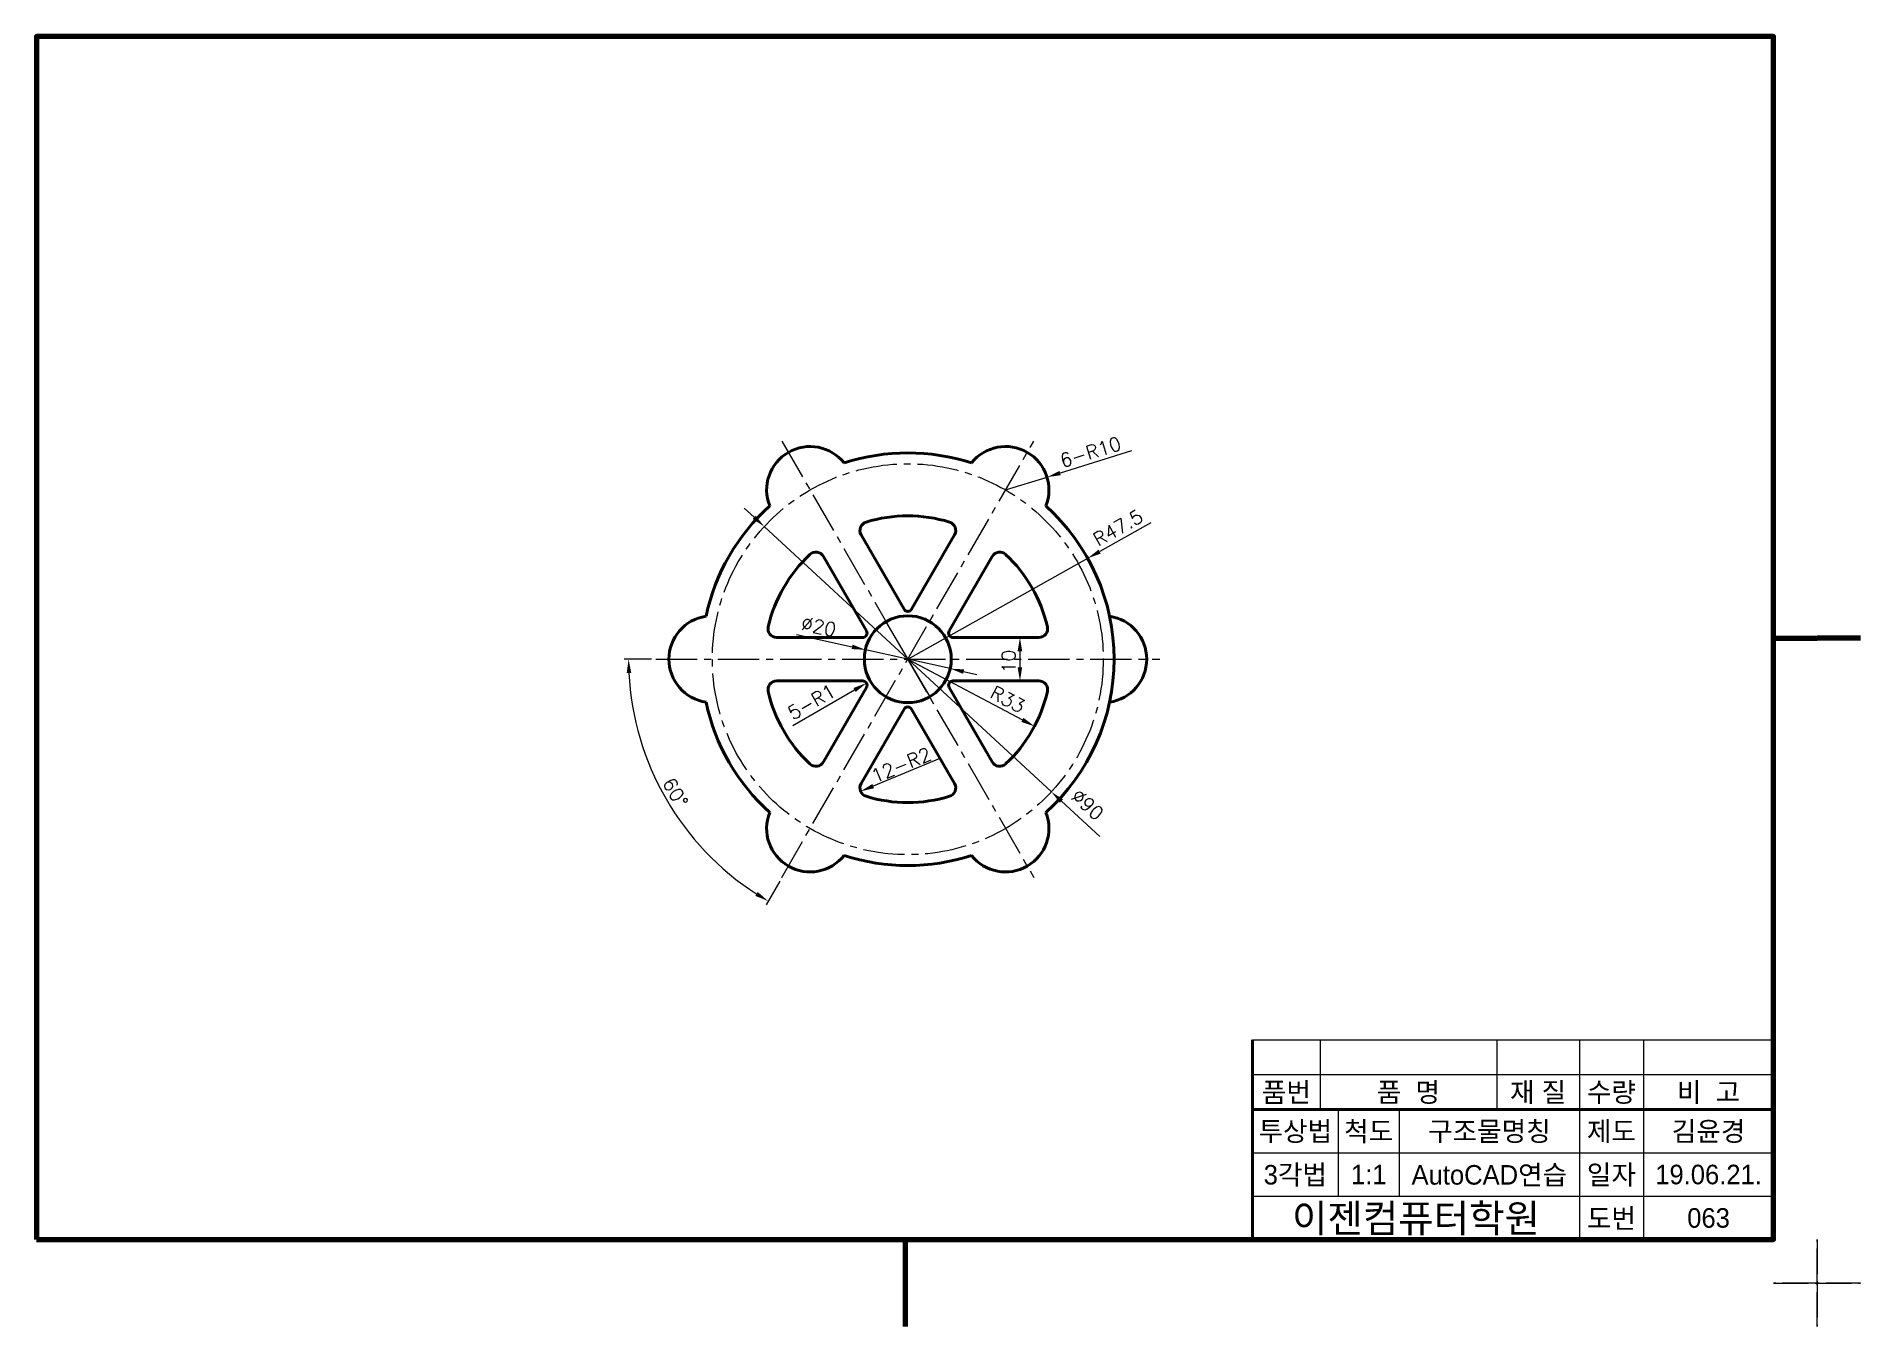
# Model space of a CAD drawing. Header units: millimetres. Extents: x 0 to 4210, y 0 to 2980.
# Drawn here: x 850 to 1270, y 1772 to 2069 of the extents above; entities that cross this region are included whole.
import ezdxf
from ezdxf.enums import TextEntityAlignment as Align

# ---------------------------------------------------------------- set-up
doc = ezdxf.new("R2010")
doc.units = ezdxf.units.MM
doc.linetypes.add('CENTER2', pattern=[28.575, 19.05, -3.175, 3.175, -3.175])
doc.linetypes.add('PHANTOM2', pattern=[31.75, 15.875, -3.175, 3.175, -3.175, 3.175, -3.175])
for name, color, linetype, lineweight in [('가는선', 1, 'Continuous', 13), ('구분선', 1, 'PHANTOM2', 13), ('문자', 2, 'Continuous', 20), ('외곽선', 4, 'Continuous', 70), ('외형선', 3, 'Continuous', 40), ('중심선', 1, 'CENTER2', 13), ('치수선', 1, 'Continuous', 13)]:
    doc.layers.add(name, color=color, linetype=linetype, lineweight=lineweight)
doc.styles.get("Standard").update_dxf_attribs({"font": 'romans.shx'})
doc.styles.add('한글', font='')
doc.styles.get('한글').set_extended_font_data('Gulim')

msp = doc.modelspace()

# ---------------------------------------------------------------- texts
at = {"layer": '문자', "ltscale": 0.5}
for s, rotation, p in [('6-R10', 17.2123, (1086.26, 1969.68)), ('R47.5', 29.2925, (1094.43, 1951.51)), ('∅20', 347.4859, (1025.81, 1932.49)), ('10', 90, (1075.45, 1922.4)), ('5-R1', 30, (1024.15, 1911.49)), ('R33', 332.1004, (1069.24, 1916.92)), ('12-R2', 22.5356, (1043.01, 1897.05)), ('60°', 300, (993.99, 1897.17)), ('∅90', 317.2753, (1087.99, 1893.76))]:
    msp.add_text(s, height=3.15, rotation=rotation, dxfattribs=at).set_placement(p)
at = {"layer": '문자', "ltscale": 0.5, "style": '한글'}
for s, height, p in [('품번', 4.5, (1137.79, 1826)), ('품  명', 4.5, (1165.9, 1826)), ('재 질', 4.5, (1195.75, 1826)), ('수량', 4.5, (1212.64, 1826)), ('비  고', 4.5, (1235.01, 1826)), ('투상법', 4.5, (1139.86, 1817)), ('척도', 4.5, (1156.76, 1817)), ('구조물명칭', 4.5, (1184.54, 1817)), ('제도', 4.5, (1212.64, 1817)), ('김윤경', 4.5, (1235.01, 1817)), ('3각법', 4.5, (1139.86, 1807)), ('1:1', 4.5, (1156.76, 1807)), ('AutoCAD연습', 4.5, (1184.54, 1807)), ('일자', 4.5, (1212.64, 1807)), ('19.06.21.', 4.5, (1235.01, 1807)), ('이젠컴퓨터학원', 6.5, (1167.64, 1797)), ('도번', 4.5, (1212.64, 1797)), ('063', 4.5, (1235.01, 1797))]:
    msp.add_text(s, height=height, dxfattribs=at).set_placement(p, align=Align.MIDDLE)

# ---------------------------------------------------------------- linework, layer by layer
at = {"layer": '가는선', "ltscale": 0.5}
for p, q in [((1130, 1838), (1250, 1838)), ((1145.58, 1838), (1145.58, 1822)), ((1186.22, 1838), (1186.22, 1822)), ((1205.27, 1838), (1205.27, 1792)), ((1220.01, 1838), (1220.01, 1792)), ((1130, 1830), (1250, 1830)), ((1149.73, 1822), (1149.73, 1802)), ((1163.8, 1822), (1163.8, 1802)), ((1130, 1812), (1250, 1812)), ((1130, 1802), (1250, 1802))]:
    msp.add_line(p, q, dxfattribs=at)
at = {"layer": '구분선', "ltscale": 0.5}
for points in [[(1250, 1782), (1260, 1782), (1260, 1792)], [(1250, 1782), (1260, 1782), (1260, 1792)], [(1260, 1792), (1260, 1782), (1270, 1782)], [(1260, 1792), (1260, 1782), (1270, 1782)], [(1260, 1792), (1260, 1782), (1270, 1782)], [(1260, 1792), (1260, 1782), (1270, 1782)], [(1260, 1772), (1260, 1782), (1250, 1782)], [(1270, 1782), (1260, 1782), (1260, 1772)], [(1270, 1782), (1260, 1782), (1260, 1772)]]:
    msp.add_lwpolyline(points, dxfattribs=at)
at = {"layer": '외곽선', "ltscale": 0.5}
for p, q in [((1250, 1930.5), (1260, 1930.5)), ((1270, 1930.5), (1260, 1930.5)), ((1270, 1930.5), (1260, 1930.5)), ((1250, 1792), (1250, 1838)), ((1050, 1792), (1050, 1782)), ((1050, 1792), (1050, 1782)), ((1050, 1782), (1050, 1772))]:
    msp.add_line(p, q, dxfattribs=at)
msp.add_lwpolyline([(850, 1792), (1250, 1792), (1250, 2069), (850, 2069)], close=True, dxfattribs=at)
at = {"layer": '외형선', "ltscale": 0.5}
for p, q in [((1049.77, 1937.13), (1039.86, 1954.28)), ((1051.5, 1937.13), (1061.4, 1954.28)), ((1041.11, 1932.13), (1031.2, 1949.28)), ((1060.16, 1932.13), (1070.06, 1949.28)), ((1040.24, 1930.63), (1020.44, 1930.63)), ((1061.03, 1930.63), (1080.83, 1930.63)), ((1040.24, 1920.63), (1020.44, 1920.63)), ((1061.03, 1920.63), (1080.83, 1920.63)), ((1041.11, 1919.13), (1031.2, 1901.98)), ((1060.16, 1919.13), (1070.06, 1901.98)), ((1049.77, 1914.13), (1039.86, 1896.98)), ((1051.5, 1914.13), (1061.4, 1896.98)), ((1130, 1838), (1130, 1830)), ((1130, 1830), (1130, 1822)), ((1130, 1822), (1250, 1822)), ((1130, 1822), (1130, 1802)), ((1130, 1802), (1130, 1792))]:
    msp.add_line(p, q, dxfattribs=at)
msp.add_circle((1050.63, 1925.63), 10, dxfattribs=at)
for centre, radius, start, end in [((1028.13, 1964.6), 10, 38.3855, 201.6145), ((1073.13, 1964.6), 10, 338.3855, 141.6145), ((1050.63, 1925.63), 47.5, 72.0213, 107.9787), ((1050.63, 1925.63), 47.5, 132.0213, 167.9787), ((1050.63, 1925.63), 33, 73.0503, 106.9497), ((1050.63, 1925.63), 47.5, 312.0213, 47.9787), ((1041.6, 1955.28), 2, 106.9497, 210), ((1059.67, 1955.28), 2, 330, 73.0503), ((1050.63, 1925.63), 33, 133.0503, 166.9497), ((1029.47, 1948.28), 2, 30, 133.0503), ((1071.8, 1948.28), 2, 46.9497, 150), ((1050.63, 1925.63), 33, 13.0503, 46.9497), ((1050.63, 1937.63), 1, 210, 330), ((1005.63, 1925.63), 10, 98.3855, 261.6145), ((1020.44, 1932.63), 2, 166.9497, 270), ((1040.24, 1931.63), 1, 270, 30), ((1061.03, 1931.63), 1, 150, 270), ((1080.83, 1932.63), 2, 270, 13.0503), ((1095.63, 1925.63), 10, 278.3855, 81.6145), ((1020.44, 1918.63), 2, 90, 193.0503), ((1040.24, 1919.63), 1, 330, 90), ((1061.03, 1919.63), 1, 90, 210), ((1080.83, 1918.63), 2, 346.9497, 90), ((1050.63, 1925.63), 47.5, 192.0213, 227.9787), ((1050.63, 1925.63), 33, 193.0503, 226.9497), ((1050.63, 1925.63), 33, 313.0503, 346.9497), ((1050.63, 1913.63), 1, 30, 150), ((1029.47, 1902.98), 2, 226.9497, 330), ((1071.8, 1902.98), 2, 210, 313.0503), ((1041.6, 1895.98), 2, 150, 253.0503), ((1059.67, 1895.98), 2, 286.9497, 30), ((1028.13, 1886.66), 10, 158.3855, 321.6145), ((1050.63, 1925.63), 33, 253.0503, 286.9497), ((1073.13, 1886.66), 10, 218.3855, 21.6145), ((1050.63, 1925.63), 47.5, 252.0213, 287.9787)]:
    msp.add_arc(centre, radius, start, end, dxfattribs=at)
at = {"layer": '중심선', "ltscale": 0.5}
for p, q in [((1021.63, 1875.4), (1079.63, 1975.86)), ((1021.63, 1975.86), (1079.63, 1875.4)), ((992.63, 1925.63), (1108.63, 1925.63))]:
    msp.add_line(p, q, dxfattribs=at)
msp.add_circle((1050.63, 1925.63), 45, dxfattribs=at)
at = {"layer": '치수선', "ltscale": 0.5}
for p, q in [((1102.14, 1973.59), (1085.7, 1968.49)), ((1073.13, 1964.6), (1082.69, 1967.56)), ((1015.26, 1958.3), (1012.95, 1960.43)), ((1017.58, 1956.16), (1083.69, 1895.1)), ((1106.57, 1957.01), (1094.81, 1950.41)), ((1050.63, 1925.63), (1092.06, 1948.87)), ((1045.57, 1934.25), (1055.7, 1917)), ((1025.01, 1931.32), (1037.8, 1928.48)), ((991.63, 1925.63), (985.34, 1925.63)), ((1060.4, 1923.46), (1040.87, 1927.8)), ((1050.63, 1925.63), (1077.01, 1911.66)), ((1076.45, 1927.48), (1076.45, 1923.78)), ((1063.47, 1922.78), (1066.55, 1922.1)), ((1024.18, 1910.35), (1038.38, 1918.55)), ((1058.04, 1902.8), (1042.66, 1896.42)), ((1094.83, 1884.81), (1086.01, 1892.96)), ((1021.13, 1874.53), (1017.99, 1869.09))]:
    msp.add_line(p, q, dxfattribs=at)
msp.add_arc((1050.63, 1925.63), 64.29, 182.8075, 237.1925, dxfattribs=at)
for points in [[(1085.54, 1968.99), (1085.85, 1967.99), (1082.69, 1967.56)], [(1015.62, 1958.68), (1014.91, 1957.91), (1017.58, 1956.16)], [(1094.55, 1950.87), (1095.06, 1949.95), (1092.06, 1948.87)], [(1037.91, 1928.99), (1037.68, 1927.97), (1040.87, 1927.8)], [(1075.92, 1927.48), (1076.97, 1927.48), (1076.45, 1930.63)], [(985.9, 1922.47), (986.95, 1922.49), (986.34, 1925.63)], [(1075.92, 1923.78), (1076.97, 1923.78), (1076.45, 1920.63)], [(1038.12, 1919.01), (1038.64, 1918.1), (1041.11, 1920.13)], [(1063.59, 1923.29), (1063.36, 1922.27), (1060.4, 1923.46)], [(1077.26, 1912.13), (1076.77, 1911.2), (1079.8, 1910.19)], [(1042.46, 1896.9), (1042.86, 1895.93), (1039.75, 1895.21)], [(1086.36, 1893.35), (1085.65, 1892.57), (1083.69, 1895.1)], [(1016.07, 1872.04), (1015.53, 1871.14), (1018.49, 1869.95)]]:
    msp.add_solid(points, dxfattribs=at)

msp.set_redraw_order([(e.dxf.handle, doc.entitydb.next_handle()) for e in msp.query("TEXT MTEXT ATTDEF DIMENSION ARC_DIMENSION")])  # texts and dimensions are drawn at this point

doc.saveas('drawing.dxf')
